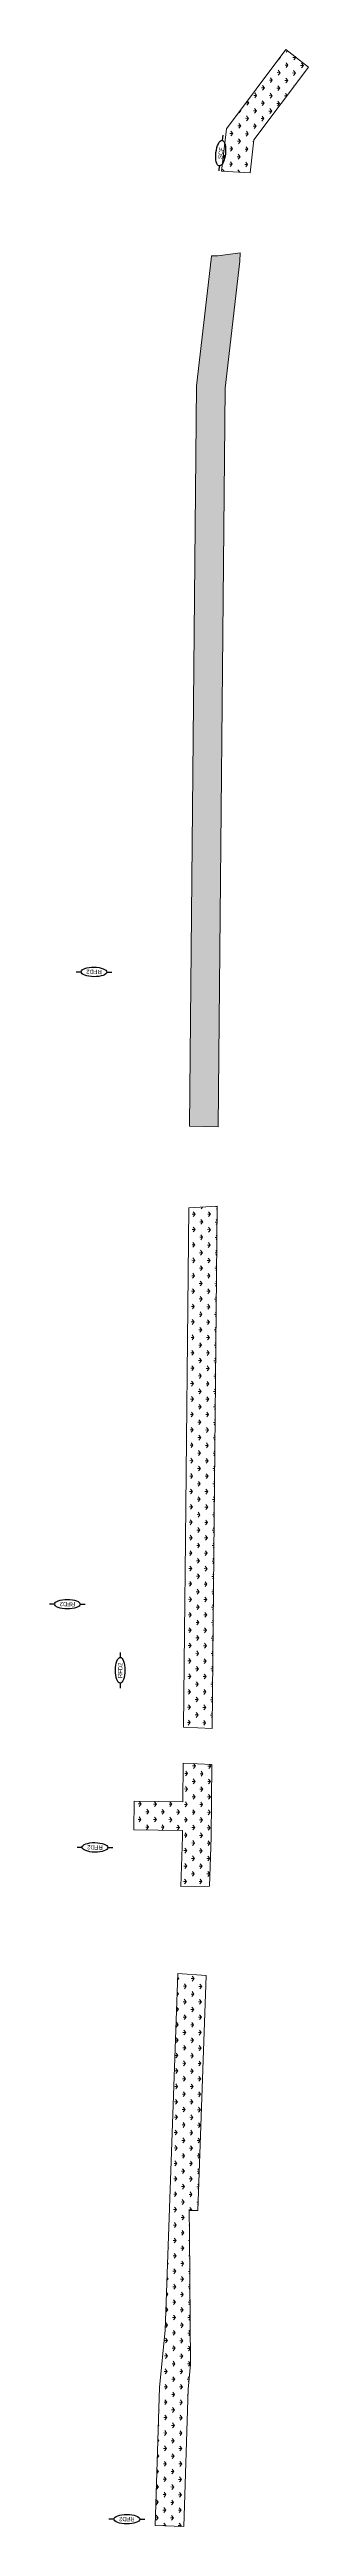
# Model space of a CAD drawing. Extents: x 2536944 to 2538528, y 7112605 to 7129181.
# Drawn here: x 2538168 to 2538259, y 7121491 to 7122355 of the extents above; entities that cross this region are included whole.
import ezdxf

# ---------------------------------------------------------------- set-up
doc = ezdxf.new("R2010")
doc.units = 0
doc.header["$MEASUREMENT"] = 0
doc.layers.add('C-SW3P-BSOD-05', color=7, linetype='Continuous', lineweight=0)
doc.layers.add('C-SW3P-RFD-05', color=7, linetype='Continuous', lineweight=30)
doc.styles.add('L80', font='simplex.shx', dxfattribs={"height": 0.006667})

# ---------------------------------------------------------------- blocks, each defined once
blk = doc.blocks.new('*U33')
at = {"layer": 'C-SW3P-RFD-05'}
for p, q in [((0.1, 12.5), (0.1, 9)), ((-0.1, -9), (-0.1, -12.5))]:
    blk.add_line(p, q, dxfattribs=at)
blk.add_ellipse((0, 0), major_axis=(0.09, 8.99), ratio=0.369951, dxfattribs=at)
at = {"layer": 'C-SW3P-RFD-05', "insert": (-1.5, 0), "char_height": 3, "width": 189.698, "attachment_point": 2, "rotation": 89.4432, "style": 'L80'}
blk.add_mtext('\\FBRIDGE.shx;RFD2\\P ', dxfattribs=at)
blk = doc.blocks.new('*U34')
at = {"layer": 'C-SW3P-RFD-05'}
for p, q in [((0.1, 12.5), (0.1, 9)), ((-0.1, -9), (-0.1, -12.5))]:
    blk.add_line(p, q, dxfattribs=at)
blk.add_ellipse((0, 0), major_axis=(0.09, 8.99), ratio=0.369951, dxfattribs=at)
at = {"layer": 'C-SW3P-RFD-05', "insert": (-1.5, 0), "char_height": 3, "width": 189.698, "attachment_point": 2, "rotation": 89.4432, "style": 'L80'}
blk.add_mtext('\\FBRIDGE.shx;RFD2\\P ', dxfattribs=at)
blk = doc.blocks.new('*U35')
at = {"layer": 'C-SW3P-RFD-05'}
for p, q in [((0.1, 12.5), (0.1, 9)), ((-0.1, -9), (-0.1, -12.5))]:
    blk.add_line(p, q, dxfattribs=at)
blk.add_ellipse((0, 0), major_axis=(0.09, 8.99), ratio=0.369951, dxfattribs=at)
at = {"layer": 'C-SW3P-RFD-05', "insert": (-1.5, 0), "char_height": 3, "width": 189.698, "attachment_point": 2, "rotation": 89.4432, "style": 'L80'}
blk.add_mtext('\\FBRIDGE.shx;RFD2\\P ', dxfattribs=at)
blk = doc.blocks.new('*U36')
at = {"layer": 'C-SW3P-RFD-05'}
for p, q in [((0.1, 12.5), (0.1, 9)), ((-0.1, -9), (-0.1, -12.5))]:
    blk.add_line(p, q, dxfattribs=at)
blk.add_ellipse((0, 0), major_axis=(0.09, 8.99), ratio=0.369951, dxfattribs=at)
at = {"layer": 'C-SW3P-RFD-05', "insert": (-1.5, 0), "char_height": 3, "width": 189.698, "attachment_point": 2, "rotation": 89.4432, "style": 'L80'}
blk.add_mtext('\\FBRIDGE.shx;RFD2\\P ', dxfattribs=at)
blk = doc.blocks.new('*U37')
at = {"layer": 'C-SW3P-RFD-05'}
for p, q in [((0.1, 12.5), (0.1, 9)), ((-0.1, -9), (-0.1, -12.5))]:
    blk.add_line(p, q, dxfattribs=at)
blk.add_ellipse((0, 0), major_axis=(0.09, 8.99), ratio=0.369951, dxfattribs=at)
at = {"layer": 'C-SW3P-RFD-05', "insert": (-1.5, 0), "char_height": 3, "width": 189.698, "attachment_point": 2, "rotation": 89.4432, "style": 'L80'}
blk.add_mtext('\\FBRIDGE.shx;RFD2\\P ', dxfattribs=at)
blk = doc.blocks.new('*U125')
at = {"layer": 'C-SW3P-RFD-05'}
for p, q in [((0.1, 12.5), (0.1, 9)), ((-0.1, -9), (-0.1, -12.5))]:
    blk.add_line(p, q, dxfattribs=at)
blk.add_ellipse((0, 0), major_axis=(0.09, 8.99), ratio=0.369951, dxfattribs=at)
at = {"layer": 'C-SW3P-RFD-05', "insert": (-1.5, 0), "char_height": 3, "width": 189.698, "attachment_point": 2, "rotation": 89.4432, "style": 'L80'}
blk.add_mtext('\\FLEROY.shx;SCF\\P ', dxfattribs=at)

msp = doc.modelspace()

# ---------------------------------------------------------------- hatches: boundary and pattern name
at = {"layer": 'C-SW3P-BSOD-05', "lineweight": 13}
h = msp.add_hatch(dxfattribs=at)
h.set_pattern_fill('GRASS', color=256, style=0)
h.set_pattern_definition([(-1.081, (2538212.089, 7122318.3125), (5.27365, -5.47644), [1.008, -4.368]), (127.5791, (2538213.0969, 7122318.29345), (15.719552, -21.804359), [1.07572, -33.34747]), (230.2595, (2538213.0969, 7122318.29345), (-16.53071, -21.195991), [1.07572, -33.34747]), (127.5791, (2538215.73376, 7122315.5552), (15.719552, -21.804359), [1.07572, -33.34747]), (-1.081, (2538214.8273, 7122320.9493), (5.27365, -5.47644), [1.008, -4.368]), (230.2595, (2538215.83515, 7122320.9303), (-16.53071, -21.195991), [1.07572, -33.34747])])
h.paths.add_polyline_path([(2538228.11, 7122312.87), (2538238.12, 7122312.34), (2538239.45, 7122323.76), (2538258.54, 7122349.18), (2538250.62, 7122355.3), (2538229.83, 7122327.67)])
h = msp.add_hatch(dxfattribs=at)
h.set_pattern_fill('GRASS', color=256, style=0)
h.set_pattern_definition([(-0.5568, (2538216.064, 7122088.0964), (5.32351, -5.42798), [1.008, -4.368]), (128.10305, (2538217.0721, 7122088.0866), (15.9182835, -21.659701), [1.07572, -33.34747]), (230.78344, (2538217.0721, 7122088.0866), (-16.3361937, -21.3462684), [1.07572, -33.34747]), (128.10305, (2538219.7339, 7122085.3726), (15.9182835, -21.659701), [1.07572, -33.34747]), (-0.5568, (2538218.778, 7122090.758), (5.3235, -5.42798), [1.008, -4.368]), (230.78344, (2538219.7861, 7122090.7483), (-16.3361937, -21.3462684), [1.07572, -33.34747])])
h.paths.add_polyline_path([(2538219.42, 7122238.02), (2538216.91, 7121979.66), (2538226.91, 7121979.46), (2538229.39, 7122237.12), (2538234.54, 7122281.5), (2538234.58, 7122284.41), (2538226.83, 7122283.33), (2538224.57, 7122283.38), (2538224.55, 7122282.15)])
h = msp.add_hatch(dxfattribs=at)
h.set_pattern_fill('GRASS', color=256, style=0)
h.set_pattern_definition([(-0.5568, (2538230.099, 7121822.551), (5.3235, -5.42798), [1.008, -4.368]), (128.10305, (2538231.1067, 7121822.5414), (15.9182835, -21.659701), [1.07572, -33.34747]), (230.78344, (2538231.1067, 7121822.5414), (-16.3361937, -21.3462684), [1.07572, -33.34747]), (128.10305, (2538233.7685, 7121819.82745), (15.9182835, -21.659701), [1.07572, -33.34747]), (-0.5568, (2538232.813, 7121825.213), (5.3235, -5.42798), [1.008, -4.368]), (230.78344, (2538233.8207, 7121825.2032), (-16.3361937, -21.3462684), [1.07572, -33.34747])])
h.paths.add_polyline_path([(2538215.3, 7121813.96), (2538214.87, 7121769.98), (2538224.87, 7121769.6), (2538226.64, 7121951.77), (2538216.64, 7121951.21), (2538215.4, 7121823.96)])
h = msp.add_hatch(dxfattribs=at)
h.set_pattern_fill('GRASS', color=256, style=0)
h.set_pattern_definition([(-0.557, (2538196.3314, 7121745.9517), (5.3235, -5.428), [1.008, -4.368]), (128.103, (2538197.33935, 7121745.9419), (15.918283, -21.659701), [1.07572, -33.34747]), (230.7834, (2538197.33935, 7121745.9419), (-16.336194, -21.346268), [1.07572, -33.34747]), (128.103, (2538200.0011, 7121743.2279), (15.918283, -21.659701), [1.07572, -33.34747]), (-0.557, (2538199.0454, 7121748.6134), (5.3235, -5.428), [1.008, -4.368]), (230.7834, (2538200.05334, 7121748.6036), (-16.336194, -21.346268), [1.07572, -33.34747])])
h.paths.add_polyline_path([(2538214.5, 7121731.87), (2538213.89, 7121714.45), (2538223.9, 7121714.54), (2538224.5, 7121731.64), (2538224.75, 7121757), (2538214.75, 7121757.51), (2538214.62, 7121744.03), (2538197.58, 7121744.2), (2538197.48, 7121734.2), (2538214.52, 7121734.03)])
h = msp.add_hatch(dxfattribs=at)
h.set_pattern_fill('GRASS', color=256, style=0)
h.set_pattern_definition([(-0.5568, (2538211.9123, 7121660.841), (5.3235, -5.42798), [1.008, -4.368]), (128.10305, (2538212.9203, 7121660.8313), (15.9182835, -21.659701), [1.07572, -33.34747]), (230.78344, (2538212.9203, 7121660.8313), (-16.3361937, -21.3462684), [1.07572, -33.34747]), (128.10305, (2538215.58204, 7121658.1173), (15.9182835, -21.659701), [1.07572, -33.34747]), (-0.5568, (2538214.6263, 7121663.503), (5.3235, -5.42798), [1.008, -4.368]), (230.78344, (2538215.6343, 7121663.493), (-16.3361937, -21.3462684), [1.07572, -33.34747])])
h.paths.add_polyline_path([(2538208.43, 7121559.61), (2538206.44, 7121539.7), (2538204.91, 7121491.51), (2538214.9, 7121491.19), (2538216.43, 7121539.04), (2538217.29, 7121547.68), (2538216.88, 7121593.24), (2538216.8, 7121601.36), (2538219.85, 7121601.41), (2538222.8, 7121683.38), (2538212.82, 7121684.11)])

# ---------------------------------------------------------------- linework, layer by layer
for p, q in [((2538228.11, 7122312.87), (2538229.83, 7122327.67)), ((2538238.12, 7122312.34), (2538239.45, 7122323.76)), ((2538228.11, 7122312.87), (2538238.12, 7122312.34))]:
    msp.add_line(p, q, dxfattribs=at)
at = {"layer": 'C-SW3P-BSOD-05', "lineweight": 13, "flags": 128}
for points in [[(2538228.11, 7122312.87), (2538238.12, 7122312.34), (2538239.45, 7122323.76), (2538258.54, 7122349.18), (2538250.62, 7122355.3), (2538229.83, 7122327.67)], [(2538219.42, 7122238.02), (2538216.91, 7121979.66), (2538226.91, 7121979.46), (2538229.39, 7122237.12), (2538234.54, 7122281.5), (2538234.58, 7122284.41), (2538226.83, 7122283.33), (2538224.57, 7122283.38), (2538224.55, 7122282.15)], [(2538215.3, 7121813.96), (2538214.87, 7121769.98), (2538224.87, 7121769.6), (2538226.64, 7121951.77), (2538216.64, 7121951.21), (2538215.4, 7121823.96)], [(2538214.5, 7121731.87), (2538213.89, 7121714.45), (2538223.9, 7121714.54), (2538224.5, 7121731.64), (2538224.75, 7121757), (2538214.75, 7121757.51), (2538214.62, 7121744.03), (2538197.58, 7121744.2), (2538197.48, 7121734.2), (2538214.52, 7121734.03)], [(2538208.43, 7121559.61), (2538206.44, 7121539.7), (2538204.91, 7121491.51), (2538214.9, 7121491.19), (2538216.43, 7121539.04), (2538217.29, 7121547.68), (2538216.88, 7121593.24), (2538216.8, 7121601.36), (2538219.85, 7121601.41), (2538222.8, 7121683.38), (2538212.82, 7121684.11)]]:
    msp.add_lwpolyline(points, close=True, dxfattribs=at)

# ---------------------------------------------------------------- block references
at = {"layer": 'C-SW3P-RFD-05'}
for name, p, xscale, yscale, zscale, rotation in [('*U125', (2538227.83, 7122319.16), 0.5, 0.5, 0.5, 353.9328203276738), ('*U35', (2538183.53, 7122033.5), 0.4999999999999999, 0.4999999999999999, 0.4999999999999999, 89.9817029078655), ('*U37', (2538174.21, 7121812.95), 0.4999999999999999, 0.4999999999999999, 0.4999999999999999, 89.9817029078655), ('*U36', (2538183.86, 7121728.1), 0.4999999999999999, 0.4999999999999999, 0.4999999999999999, 89.9817029078655), ('*U33', (2538195.02, 7121493.74), 0.5, 0.5, 0.5, 90.00000031719176)]:
    msp.add_blockref(name, p, dxfattribs=dict(at, xscale=xscale, yscale=yscale, zscale=zscale, rotation=rotation))
at = {"layer": 'C-SW3P-RFD-05', "xscale": 0.5, "yscale": 0.5, "zscale": 0.5}
msp.add_blockref('*U34', (2538192.69, 7121789.88), dxfattribs=at)

doc.saveas('drawing.dxf')
